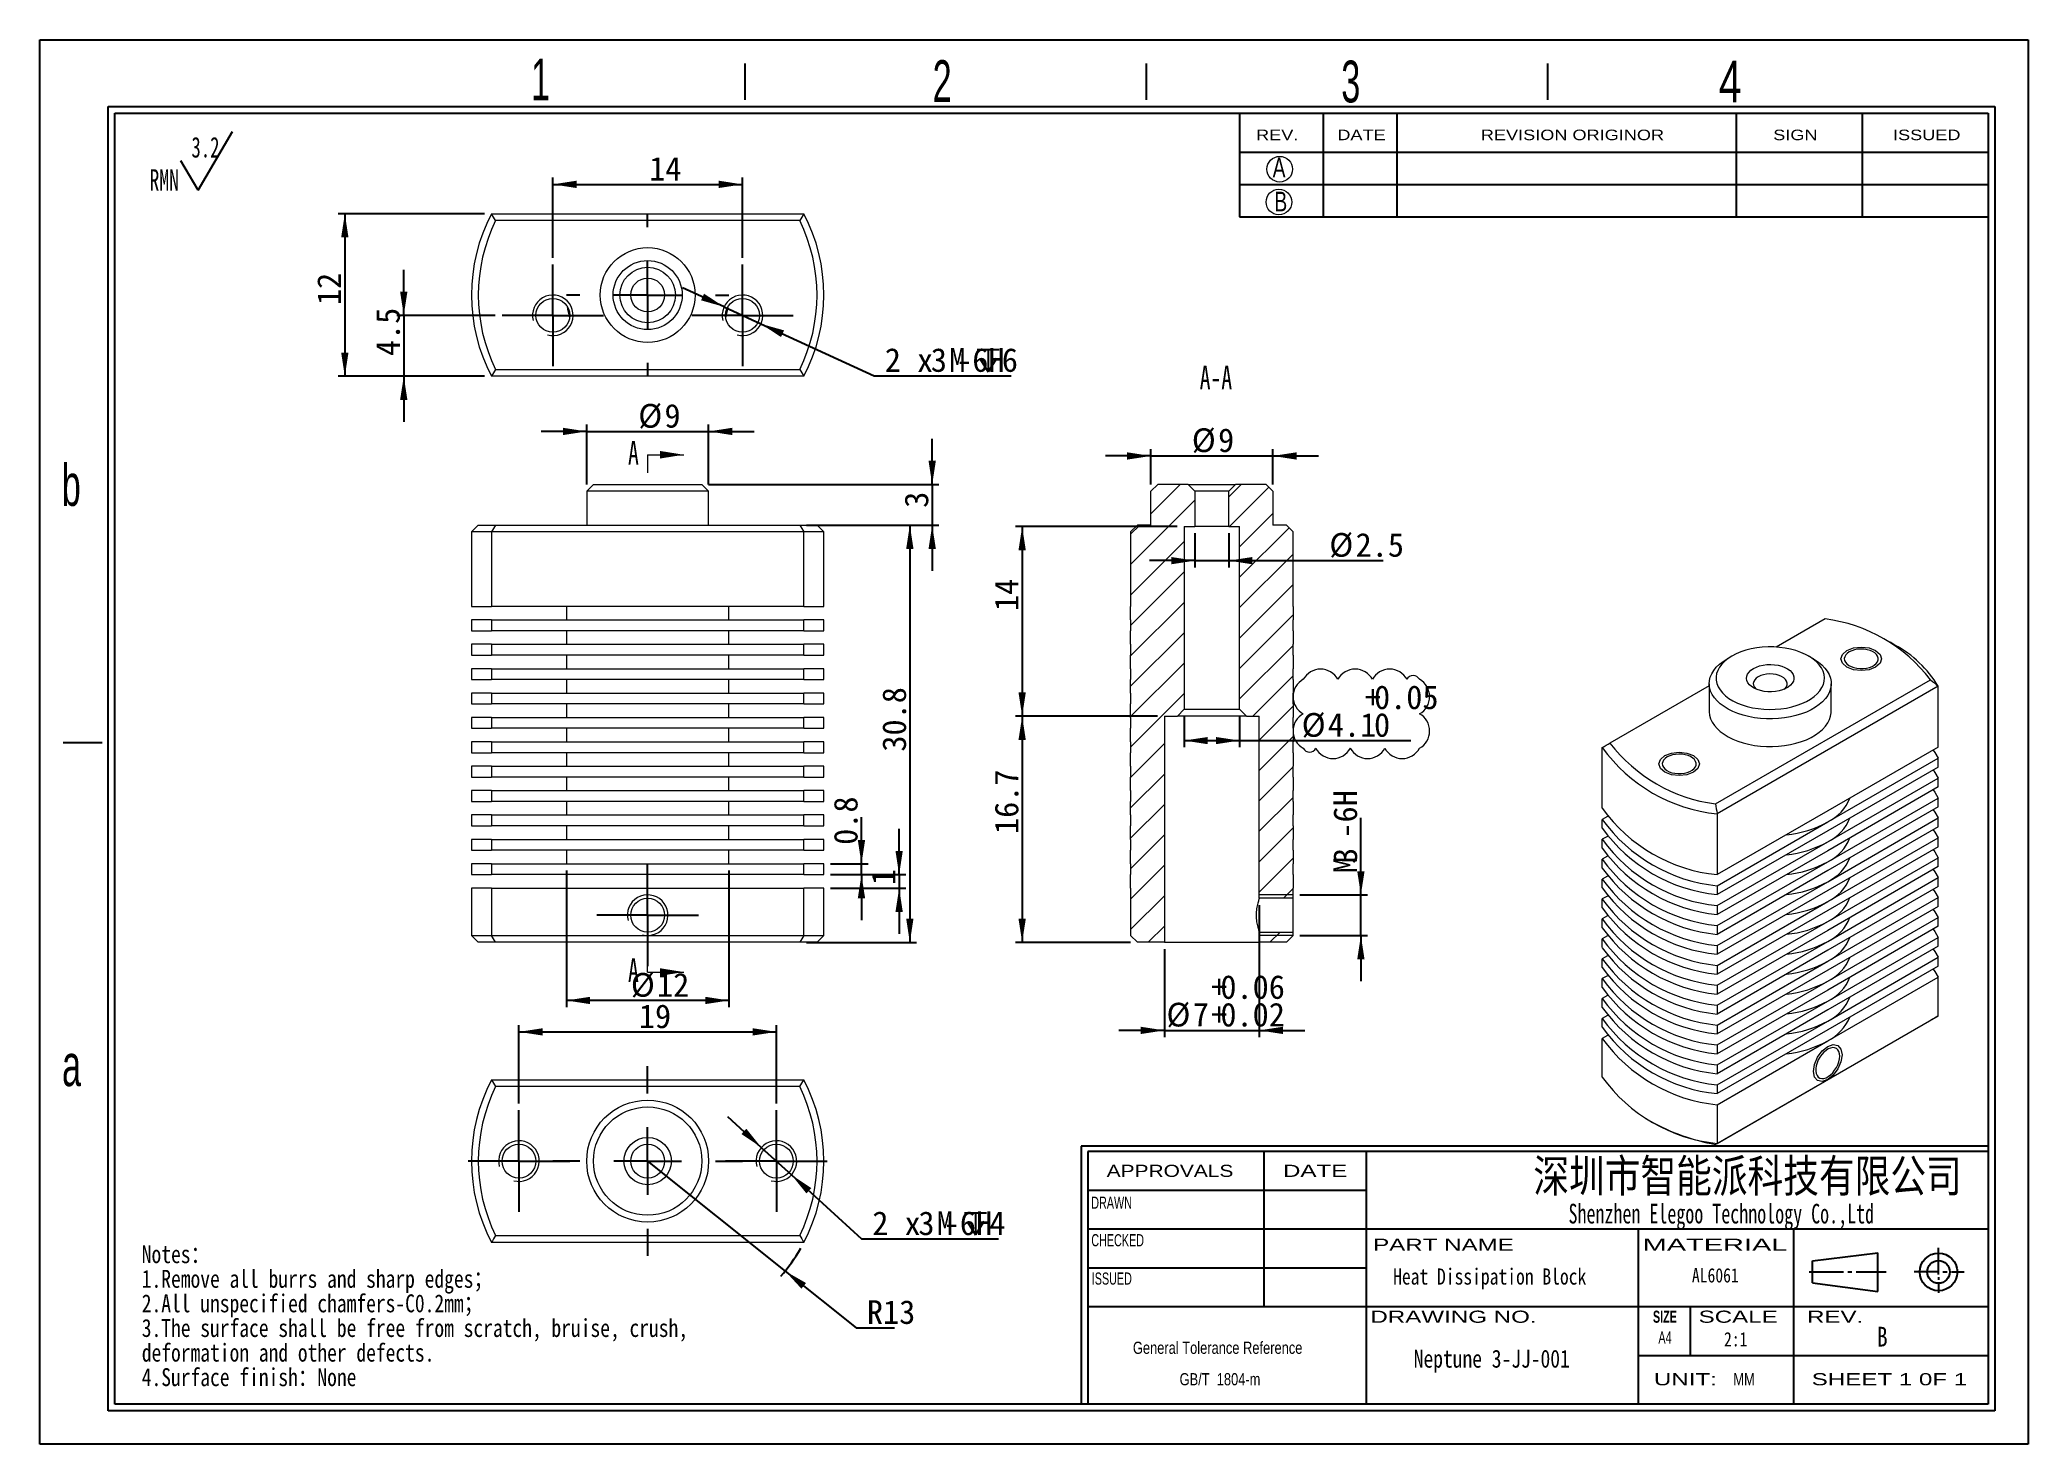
# Model space of a CAD drawing. Header units: millimetres. Extents: x 1 to 148, y 1 to 104.
import ezdxf

# ---------------------------------------------------------------- set-up
doc = ezdxf.new("R2010")
doc.units = ezdxf.units.MM
doc.header["$LTSCALE"] = 0.5
doc.layers.add('SLD-0', color=179, linetype='Continuous')
doc.styles.add('SLDTEXTSTYLE0', font='SIMSUN.TTC', dxfattribs={"width": 0.67})
doc.styles.add('SLDTEXTSTYLE1', font='SIMSUN.TTC', dxfattribs={"width": 0.8})
doc.styles.add('SLDTEXTSTYLE10', font='ARIAL.TTF', dxfattribs={"width": 0.7584})
doc.styles.add('SLDTEXTSTYLE11', font='ARIAL.TTF', dxfattribs={"width": 1.2324})
doc.styles.add('SLDTEXTSTYLE12', font='ARIAL.TTF', dxfattribs={"width": 1.7064})
doc.styles.add('SLDTEXTSTYLE13', font='SIMSUN.TTC', dxfattribs={"width": 0.8, "bigfont": 'bigfont'})
doc.styles.add('SLDTEXTSTYLE14', font='SIMKAI.TTF', dxfattribs={"width": 0.67})
doc.styles.add('SLDTEXTSTYLE15', font='SIMSUN.TTC')
doc.styles.add('SLDTEXTSTYLE16', font='仿宋_GB2312', dxfattribs={"width": 0.67})
doc.styles.add('SLDTEXTSTYLE2', font='SIMFANG.TTF', dxfattribs={"width": 0.8})
doc.styles.add('SLDTEXTSTYLE3', font='SIMSUN.TTC', dxfattribs={"width": 0.8})
doc.styles.add('SLDTEXTSTYLE4', font='SIMSUN.TTC', dxfattribs={"width": 0.8, "bigfont": 'bigfont'})
doc.styles.add('SLDTEXTSTYLE5', font='ARIAL.TTF', dxfattribs={"width": 0.63516})
doc.styles.add('SLDTEXTSTYLE6', font='GOTHIC.TTF', dxfattribs={"width": 0.7304})
doc.styles.add('SLDTEXTSTYLE7', font='GOTHIC.TTF', dxfattribs={"width": 0.61171})
doc.styles.add('SLDTEXTSTYLE8', font='ARIALBD.TTF', dxfattribs={"width": 0.63516})
doc.styles.add('SLDTEXTSTYLE9', font='ARIAL.TTF', dxfattribs={"width": 1.422})
doc.dimstyles.new('SLDDIMSTYLE0', dxfattribs={"dimtxt": 1.75, "dimasz": 1.75, "dimexe": 0, "dimexo": 0.0625, "dimgap": 0.4375, "dimtad": 2, "dimrnd": 1e-09, "dimzin": 12, "dimdsep": 46, "dimtxsty": 'SLDTEXTSTYLE0', "dimsah": 1, "dimcen": 0.09, "dimadec": 0, "dimazin": 3, "dimtfac": 1, "dimtofl": 0, "dimtmove": 0, "dimatfit": 3, "dimfxl": 0, "dimfrac": 2, "dimtolj": 1, "dimtzin": 12, "dimarcsym": 0})
doc.dimstyles.new('SLDDIMSTYLE1', dxfattribs={"dimtxt": 1.75, "dimasz": 1.75, "dimexe": 0, "dimexo": 0.0625, "dimgap": 0.4375, "dimtad": 2, "dimrnd": 1e-09, "dimdsep": 46, "dimtxsty": 'SLDTEXTSTYLE0', "dimsah": 1, "dimcen": 0.09, "dimadec": 0, "dimazin": 2, "dimtfac": 1, "dimtmove": 0, "dimatfit": 0, "dimfxl": 0, "dimfrac": 2, "dimtolj": 1, "dimtzin": 12, "dimarcsym": 0})
doc.dimstyles.new('SLDDIMSTYLE2', dxfattribs={"dimtxt": 1.75, "dimasz": 1.75, "dimexe": 0, "dimexo": 0.0625, "dimgap": 0.4375, "dimtad": 2, "dimrnd": 1e-09, "dimzin": 12, "dimdsep": 46, "dimtxsty": 'SLDTEXTSTYLE0', "dimsah": 1, "dimcen": 0.09, "dimadec": 0, "dimazin": 3, "dimtfac": 1, "dimtmove": 0, "dimatfit": 0, "dimfxl": 0, "dimfrac": 2, "dimtolj": 1, "dimtzin": 12, "dimarcsym": 0})
doc.dimstyles.new('SLDDIMSTYLE3', dxfattribs={"dimtxt": 1.75, "dimasz": 1.75, "dimexe": 0, "dimexo": 0.0625, "dimgap": 0.4375, "dimtad": 0, "dimtih": 1, "dimtoh": 1, "dimrnd": 1e-09, "dimzin": 12, "dimdsep": 46, "dimtxsty": 'SLDTEXTSTYLE0', "dimsah": 1, "dimcen": 0, "dimadec": 0, "dimazin": 3, "dimtfac": 1, "dimtofl": 0, "dimtmove": 0, "dimatfit": 3, "dimfxl": 0, "dimfrac": 2, "dimtolj": 1, "dimtzin": 12, "dimarcsym": 0})
doc.dimstyles.new('SLDDIMSTYLE4', dxfattribs={"dimtxt": 1.75, "dimasz": 1.75, "dimexe": 0, "dimexo": 0.0625, "dimgap": 0.4375, "dimtad": 0, "dimtih": 1, "dimtoh": 1, "dimrnd": 1e-09, "dimzin": 12, "dimdsep": 46, "dimtxsty": 'SLDTEXTSTYLE0', "dimsah": 1, "dimcen": 0, "dimadec": 0, "dimazin": 3, "dimtfac": 1, "dimtmove": 0, "dimatfit": 3, "dimfxl": 0, "dimfrac": 2, "dimtolj": 1, "dimtzin": 12, "dimarcsym": 0})
doc.dimstyles.new('SLDDIMSTYLE5', dxfattribs={"dimtxt": 1.75, "dimasz": 1.75, "dimexe": 0, "dimexo": 0.0625, "dimgap": 0.4375, "dimtad": 2, "dimrnd": 1e-09, "dimzin": 12, "dimdsep": 46, "dimtxsty": 'SLDTEXTSTYLE0', "dimsah": 1, "dimcen": 0.09, "dimadec": 0, "dimazin": 3, "dimtol": 1, "dimtp": 0.06, "dimtm": -0.02, "dimtfac": 1, "dimtmove": 0, "dimatfit": 0, "dimfxl": 0, "dimfrac": 2, "dimtolj": 1, "dimarcsym": 0})
doc.dimstyles.new('SLDDIMSTYLE6', dxfattribs={"dimtxt": 1.75, "dimasz": 1.75, "dimexe": 0, "dimexo": 0.0625, "dimgap": 0.4375, "dimtad": 2, "dimrnd": 1e-09, "dimzin": 12, "dimdsep": 46, "dimtxsty": 'SLDTEXTSTYLE0', "dimsah": 1, "dimcen": 0.09, "dimadec": 0, "dimazin": 3, "dimtol": 1, "dimtp": 0.05, "dimtfac": 1, "dimtofl": 0, "dimtmove": 0, "dimatfit": 3, "dimfxl": 0, "dimfrac": 2, "dimtolj": 1, "dimarcsym": 0})

msp = doc.modelspace()

# ---------------------------------------------------------------- texts
at = {"color": 7, "linetype": 'Continuous', "char_height": 1.75, "attachment_point": 1, "style": 'SLDTEXTSTYLE16'}
for insert in [(44.211, 74.718), (44.211, 36.526)]:
    msp.add_mtext('A', dxfattribs=dict(at, insert=insert))
at = {"layer": 'SLD-0'}
for s, insert, char_height, attachment_point, style in [('1', (37.055, 102.949), 3.086, 1, 'SLDTEXTSTYLE7'), ('2', (66.694, 102.828), 3.086, 1, 'SLDTEXTSTYLE7'), ('3', (96.853, 102.797), 3.086, 1, 'SLDTEXTSTYLE7'), ('4', (124.72, 102.793), 3.086, 1, 'SLDTEXTSTYLE6'), ('A', (91.789, 95.626), 1.452, 1, 'SLDTEXTSTYLE6'), ('B', (91.916, 93.119), 1.452, 1, 'SLDTEXTSTYLE6'), ('A-A', (87.601, 80.278), 1.75, 2, 'SLDTEXTSTYLE16'), ('b', (2.417, 73.01), 3.086, 1, 'SLDTEXTSTYLE7'), ('a', (2.44, 30.176), 3.086, 1, 'SLDTEXTSTYLE7'), ('\\M+1905B圳\\M+18E73\\M+19271\\M+1945C\\M+19468\\M+189C8\\M+18B5A\\M+1974C\\M+18CC0\\M+18CF6\\M+18E69', (126.838, 21.669), 2.41404, 2, 'SLDTEXTSTYLE13'), ('Heat Dissipation Block', (107.808, 13.625), 1.19063, 2, 'SLDTEXTSTYLE3'), ('AL6061', (124.46, 13.648), 1.0583, 2, 'SLDTEXTSTYLE3'), ('B', (136.386, 9.315), 1.455, 1, 'SLDTEXTSTYLE1'), ('Neptune 3-JJ-001', (107.959, 7.624), 1.32292, 2, 'SLDTEXTSTYLE3')]:
    msp.add_mtext(s, dxfattribs=dict(at, insert=insert, char_height=char_height, attachment_point=attachment_point, style=style))
at = {"layer": 'SLD-0', "color": 179}
for s, insert, char_height, attachment_point, style in [('REV.', (90.564, 97.7), 0.7768, 1, 'SLDTEXTSTYLE11'), ('DATE', (96.563, 97.7), 0.7768, 1, 'SLDTEXTSTYLE11'), ('REVISION ORIGINOR', (107.154, 97.7), 0.77682, 1, 'SLDTEXTSTYLE11'), ('SIGN', (128.733, 97.7), 0.7768, 1, 'SLDTEXTSTYLE11'), ('ISSUED', (137.574, 97.7), 0.7768, 1, 'SLDTEXTSTYLE11'), ('APPROVALS', (84.213, 21.281), 0.8963, 2, 'SLDTEXTSTYLE11'), ('DATE', (94.925, 21.281), 0.8963, 2, 'SLDTEXTSTYLE9'), ('DRAWN', (79.902, 18.926), 0.8963, 2, 'SLDTEXTSTYLE5'), ('Shenzhen Elegoo Technology Co.,Ltd', (124.899, 18.4), 1.45521, 2, 'SLDTEXTSTYLE14'), ('CHECKED', (80.348, 16.157), 0.8963, 2, 'SLDTEXTSTYLE5'), ('PART NAME', (104.397, 15.823), 0.8963, 2, 'SLDTEXTSTYLE9'), ('MATERIAL', (124.44, 15.823), 0.8963, 2, 'SLDTEXTSTYLE12'), ('ISSUED', (79.918, 13.327), 0.8963, 2, 'SLDTEXTSTYLE5'), ('DRAWING NO.', (105.134, 10.511), 0.89633, 2, 'SLDTEXTSTYLE9'), ('SIZE', (120.739, 10.511), 0.8963, 2, 'SLDTEXTSTYLE8'), ('SCALE', (126.144, 10.511), 0.8963, 2, 'SLDTEXTSTYLE9'), ('REV.', (133.305, 10.511), 0.8963, 2, 'SLDTEXTSTYLE9'), ('A4', (120.745, 8.977), 0.8963, 2, 'SLDTEXTSTYLE5'), ('2:1', (125.965, 8.928), 1.0583, 2, 'SLDTEXTSTYLE2'), ('UNIT:', (122.249, 5.895), 0.8963, 2, 'SLDTEXTSTYLE9'), ('MM', (126.58, 5.895), 0.8963, 2, 'SLDTEXTSTYLE10'), ('SHEET 1 0F 1', (137.31, 5.895), 0.89633, 2, 'SLDTEXTSTYLE9')]:
    msp.add_mtext(s, dxfattribs=dict(at, insert=insert, char_height=char_height, attachment_point=attachment_point, style=style))

# ---------------------------------------------------------------- blocks, each defined once
blk = doc.blocks.new('SW_NOTE_0')
at = {"layer": 'SLD-0', "color": 0}
for q in [(6.13, 4.63), (2.3, 2.46)]:
    blk.add_line((3.58, 0.3), q, dxfattribs=at)
at = {"layer": 'SLD-0', "color": 0, "attachment_point": 1, "style": 'SLDTEXTSTYLE0'}
for s, insert, char_height in [('3.2', (3.09, 4.23), 1.516), ('RMN', (0, 1.85), 1.587)]:
    blk.add_mtext(s, dxfattribs=dict(at, insert=insert, char_height=char_height))
blk = doc.blocks.new('SW_NOTE_1')
at = {"layer": 'SLD-0', "color": 0, "char_height": 1.3229, "attachment_point": 1}
for s, insert, style in [('Notes\\M+18146', (0, 1.54), 'SLDTEXTSTYLE4'), ('1.Remove all burrs and sharp edges\\M+18147', (0, -0.28), 'SLDTEXTSTYLE4'), ('2.All unspecified chamfers-C0.2mm\\M+18147', (0, -2.09), 'SLDTEXTSTYLE4'), ('3.The surface shall be free from scratch, bruise, crush, ', (0, -3.91), 'SLDTEXTSTYLE1'), ('deformation and other defects.', (0, -5.73), 'SLDTEXTSTYLE1'), ('4.Surface finish\\M+18146None', (0, -7.54), 'SLDTEXTSTYLE4')]:
    blk.add_mtext(s, dxfattribs=dict(at, insert=insert, style=style))
blk = doc.blocks.new('SW_NOTE_2')
at = {"layer": 'SLD-0', "color": 0, "char_height": 0.8963, "attachment_point": 2, "style": 'SLDTEXTSTYLE10'}
for s, insert in [('General Tolerance Reference ', (6.51, 1.16)), (' GB/T  1804-m', (6.55, -1.16))]:
    blk.add_mtext(s, dxfattribs=dict(at, insert=insert))
blk = doc.blocks.new('_D')
at = {"layer": 'SLD-0', "color": 5}
for p, q in [((57.39, 68.5), (65.51, 68.5)), ((65.01, 68.5), (65.01, 37.7)), ((57.39, 37.7), (65.51, 37.7))]:
    blk.add_line(p, q, dxfattribs=at)
for points in [[(65.01, 68.5), (64.74, 66.75), (65.28, 66.75)], [(65.01, 37.7), (65.28, 39.45), (64.74, 39.45)]]:
    blk.add_solid(points, dxfattribs=at)
at = {"layer": 'SLD-0', "color": 5, "insert": (62.98, 51.78), "char_height": 1.75, "attachment_point": 1, "rotation": 90, "style": 'SLDTEXTSTYLE15'}
blk.add_mtext('30.8', dxfattribs=at)
blk = doc.blocks.new('_D_1')
at = {"layer": 'SLD-0', "color": 5}
for p, q in [((61.44, 43.5), (61.44, 46.94)), ((59.16, 43.5), (61.94, 43.5)), ((59.16, 42.7), (61.94, 42.7)), ((61.44, 42.7), (61.44, 43.5)), ((61.44, 42.7), (61.44, 39.34))]:
    blk.add_line(p, q, dxfattribs=at)
for points in [[(61.44, 43.5), (61.71, 45.25), (61.17, 45.25)], [(61.44, 42.7), (61.17, 40.95), (61.71, 40.95)]]:
    blk.add_solid(points, dxfattribs=at)
at = {"layer": 'SLD-0', "color": 5, "insert": (59.4, 44.9), "char_height": 1.75, "attachment_point": 1, "rotation": 90, "style": 'SLDTEXTSTYLE15'}
blk.add_mtext('0.8', dxfattribs=at)
blk = doc.blocks.new('_D_2')
at = {"layer": 'SLD-0', "color": 5}
for p, q in [((66.66, 71.5), (66.66, 74.87)), ((50.16, 71.5), (67.16, 71.5)), ((66.66, 71.5), (66.66, 68.5)), ((57.39, 68.5), (67.16, 68.5)), ((66.66, 68.5), (66.66, 65.14))]:
    blk.add_line(p, q, dxfattribs=at)
for points in [[(66.66, 71.5), (66.93, 73.25), (66.39, 73.25)], [(66.66, 68.5), (66.39, 66.75), (66.93, 66.75)]]:
    blk.add_solid(points, dxfattribs=at)
at = {"layer": 'SLD-0', "color": 5, "insert": (64.62, 69.78), "char_height": 1.75, "attachment_point": 1, "rotation": 90, "style": 'SLDTEXTSTYLE15'}
blk.add_mtext('3', dxfattribs=at)
blk = doc.blocks.new('_D_3')
at = {"layer": 'SLD-0', "color": 5}
for p, q in [((64.22, 42.7), (64.22, 46.07)), ((59.16, 42.7), (64.72, 42.7)), ((64.22, 42.7), (64.22, 41.7)), ((59.16, 41.7), (64.72, 41.7)), ((64.22, 41.7), (64.22, 38.34))]:
    blk.add_line(p, q, dxfattribs=at)
for points in [[(64.22, 42.7), (64.49, 44.45), (63.95, 44.45)], [(64.22, 41.7), (63.95, 39.95), (64.49, 39.95)]]:
    blk.add_solid(points, dxfattribs=at)
at = {"layer": 'SLD-0', "color": 5, "insert": (62.19, 41.92), "char_height": 1.75, "attachment_point": 1, "rotation": 90, "style": 'SLDTEXTSTYLE15'}
blk.add_mtext('1', dxfattribs=at)
blk = doc.blocks.new('_D_4')
at = {"layer": 'SLD-0', "color": 5}
for p, q in [((39.66, 43), (39.66, 32.91)), ((51.66, 43), (51.66, 32.91)), ((51.66, 33.41), (39.66, 33.41))]:
    blk.add_line(p, q, dxfattribs=at)
for points in [[(39.66, 33.41), (41.41, 33.14), (41.41, 33.68)], [(51.66, 33.41), (49.91, 33.68), (49.91, 33.14)]]:
    blk.add_solid(points, dxfattribs=at)
at = {"layer": 'SLD-0', "color": 5, "char_height": 1.75, "attachment_point": 1, "style": 'SLDTEXTSTYLE15'}
for s, insert in [('%%c', (44.42, 35.44)), ('12', (46.35, 35.44))]:
    blk.add_mtext(s, dxfattribs=dict(at, insert=insert))
blk = doc.blocks.new('_D_5')
at = {"layer": 'SLD-0', "color": 5}
for p, q in [((41.16, 75.42), (37.8, 75.42)), ((41.16, 71.5), (41.16, 75.92)), ((41.16, 75.42), (50.16, 75.42)), ((50.16, 71.5), (50.16, 75.92)), ((50.16, 75.42), (53.53, 75.42))]:
    blk.add_line(p, q, dxfattribs=at)
for points in [[(41.16, 75.42), (39.41, 75.69), (39.41, 75.15)], [(50.16, 75.42), (51.91, 75.15), (51.91, 75.69)]]:
    blk.add_solid(points, dxfattribs=at)
at = {"layer": 'SLD-0', "color": 5, "char_height": 1.75, "attachment_point": 1, "style": 'SLDTEXTSTYLE15'}
for s, insert in [('%%c', (44.97, 77.45)), ('9', (46.9, 77.45))]:
    blk.add_mtext(s, dxfattribs=dict(at, insert=insert))
blk = doc.blocks.new('SW_CENTERMARKSYMBOL_0')
at = {"layer": 'SLD-0', "color": 0}
for p, q in [((0, 2.5), (0, 3.75)), ((0, 0), (0, 2.5)), ((-2.5, 0), (-3.75, 0)), ((0, 0), (-2.5, 0)), ((0, 0), (0, -2.5)), ((0, 0), (2.5, 0)), ((2.5, 0), (3.75, 0)), ((0, -2.5), (0, -3.75))]:
    blk.add_line(p, q, dxfattribs=at)
blk = doc.blocks.new('_D_6')
at = {"layer": 'SLD-0', "color": 5}
for p, q in [((45.66, 21.55), (55.81, 13.43)), ((55.81, 13.43), (61.04, 9.25)), ((61.04, 9.25), (63.88, 9.25))]:
    blk.add_line(p, q, dxfattribs=at)
blk.add_arc((45.66, 21.55), 13, 319.1369, 330.311, dxfattribs=at)
blk.add_solid([(55.81, 13.43), (57.01, 12.13), (57.35, 12.55)], dxfattribs=at)
at = {"layer": 'SLD-0', "color": 5, "insert": (61.84, 11.28), "char_height": 1.75, "attachment_point": 1, "style": 'SLDTEXTSTYLE15'}
blk.add_mtext('R13', dxfattribs=at)
blk = doc.blocks.new('_D_7')
at = {"layer": 'SLD-0', "color": 5}
for p, q in [((36.16, 25.8), (36.16, 31.59)), ((36.16, 31.09), (55.16, 31.09)), ((55.16, 25.8), (55.16, 31.59))]:
    blk.add_line(p, q, dxfattribs=at)
for points in [[(36.16, 31.09), (37.91, 30.82), (37.91, 31.36)], [(55.16, 31.09), (53.41, 31.36), (53.41, 30.82)]]:
    blk.add_solid(points, dxfattribs=at)
at = {"layer": 'SLD-0', "color": 5, "insert": (45.01, 33.12), "char_height": 1.75, "attachment_point": 1, "style": 'SLDTEXTSTYLE15'}
blk.add_mtext('19', dxfattribs=at)
blk = doc.blocks.new('SW_SYMBOL_HOLE_DEPTH')
at = {"layer": 'SLD-0', "color": 0}
for p, q in [((0, 437.5), (400, 437.5)), ((200, 437.5), (200, 37.5)), ((50, 277.5), (200, 37.5)), ((350, 277.5), (200, 37.5))]:
    blk.add_line(p, q, dxfattribs=at)
blk = doc.blocks.new('_D_8')
at = {"layer": 'SLD-0', "color": 5}
for p, q in [((54.05, 22.56), (51.57, 24.83)), ((54.05, 22.56), (56.27, 20.54)), ((56.27, 20.54), (61.44, 15.81)), ((61.44, 15.81), (71.56, 15.81))]:
    blk.add_line(p, q, dxfattribs=at)
for points in [[(54.05, 22.56), (52.94, 23.94), (52.58, 23.55)], [(56.27, 20.54), (57.38, 19.16), (57.74, 19.56)]]:
    blk.add_solid(points, dxfattribs=at)
at = {"layer": 'SLD-0', "color": 5, "xscale": 0.004072727272727273, "yscale": 0.004072727272727273, "zscale": 0.004072727272727273}
blk.add_blockref('SW_SYMBOL_HOLE_DEPTH', (69.04, 15.95), dxfattribs=at)
at = {"layer": 'SLD-0', "color": 5, "char_height": 1.75, "attachment_point": 1, "style": 'SLDTEXTSTYLE15'}
for s, insert in [('2 x M', (62.24, 17.84)), ('3', (65.64, 17.84)), (' -6H', (66.32, 17.84)), ('4', (70.88, 17.84))]:
    blk.add_mtext(s, dxfattribs=dict(at, insert=insert))
blk = doc.blocks.new('SW_CENTERMARKSYMBOL_1')
at = {"layer": 'SLD-0', "color": 0}
for p, q in [((0, 2.5), (0, 3.75)), ((0, 0), (0, 2.5)), ((-2.5, 0), (-3.75, 0)), ((0, 0), (-2.5, 0)), ((0, 0), (0, -2.5)), ((0, 0), (2.5, 0)), ((2.5, 0), (3.75, 0)), ((0, -2.5), (0, -3.75))]:
    blk.add_line(p, q, dxfattribs=at)
blk = doc.blocks.new('SW_CENTERMARKSYMBOL_2')
at = {"layer": 'SLD-0', "color": 0}
for p, q in [((0, 2.5), (0, 3.75)), ((0, 0), (0, 2.5)), ((-2.5, 0), (-3.75, 0)), ((0, 0), (-2.5, 0)), ((0, 0), (0, -2.5)), ((0, 0), (2.5, 0)), ((2.5, 0), (3.75, 0)), ((0, -2.5), (0, -3.75))]:
    blk.add_line(p, q, dxfattribs=at)
blk = doc.blocks.new('SW_CENTERMARKSYMBOL_3')
at = {"layer": 'SLD-0', "color": 0}
for p, q in [((0, 5), (0, 7)), ((0, 0), (0, 2.5)), ((-5, 0), (-7, 0)), ((0, 0), (-2.5, 0)), ((0, 0), (0, -2.5)), ((0, 0), (2.5, 0)), ((5, 0), (7, 0)), ((0, -5), (0, -7))]:
    blk.add_line(p, q, dxfattribs=at)
blk = doc.blocks.new('_D_9')
at = {"layer": 'SLD-0', "color": 5}
for p, q in [((98.3, 41.2), (98.3, 46.89)), ((93.8, 41.2), (98.8, 41.2)), ((98.3, 38.2), (98.3, 41.2)), ((93.8, 38.2), (98.8, 38.2)), ((98.3, 38.2), (98.3, 34.84))]:
    blk.add_line(p, q, dxfattribs=at)
for points in [[(98.3, 41.2), (98.57, 42.95), (98.03, 42.95)], [(98.3, 38.2), (98.03, 36.45), (98.57, 36.45)]]:
    blk.add_solid(points, dxfattribs=at)
at = {"layer": 'SLD-0', "color": 5, "char_height": 1.75, "attachment_point": 1, "rotation": 90, "style": 'SLDTEXTSTYLE15'}
for s, insert in [(' -6H', (96.27, 44.17)), ('3', (96.27, 43.49)), ('M', (96.27, 42.81))]:
    blk.add_mtext(s, dxfattribs=dict(at, insert=insert))
blk = doc.blocks.new('_D_10')
at = {"layer": 'SLD-0', "color": 5}
for p, q in [((90.8, 40.45), (90.8, 30.7)), ((83.8, 37.2), (83.8, 30.7)), ((83.8, 31.2), (80.44, 31.2)), ((83.8, 31.2), (90.8, 31.2)), ((90.8, 31.2), (94.17, 31.2))]:
    blk.add_line(p, q, dxfattribs=at)
for points in [[(83.8, 31.2), (82.05, 31.47), (82.05, 30.93)], [(90.8, 31.2), (92.55, 30.93), (92.55, 31.47)]]:
    blk.add_solid(points, dxfattribs=at)
at = {"layer": 'SLD-0', "color": 5, "char_height": 1.75, "attachment_point": 1, "style": 'SLDTEXTSTYLE15'}
for s, insert in [('0.06', (87.93, 35.28)), ('+', (87.25, 35.28)), ('%%c', (83.95, 33.24)), ('7', (85.89, 33.24)), ('+', (87.25, 33.24)), ('0.02', (87.93, 33.24))]:
    blk.add_mtext(s, dxfattribs=dict(at, insert=insert))
blk = doc.blocks.new('_D_11')
at = {"layer": 'SLD-0', "color": 5}
for p, q in [((85.25, 54.4), (85.25, 52.1)), ((89.35, 54.4), (89.35, 52.1)), ((85.25, 52.6), (89.35, 52.6)), ((89.35, 52.6), (101.99, 52.6))]:
    blk.add_line(p, q, dxfattribs=at)
for points in [[(85.25, 52.6), (87, 52.33), (87, 52.86)], [(89.35, 52.6), (87.6, 52.86), (87.6, 52.33)]]:
    blk.add_solid(points, dxfattribs=at)
at = {"layer": 'SLD-0', "color": 5, "char_height": 1.75, "attachment_point": 1, "style": 'SLDTEXTSTYLE15'}
for s, insert in [('+', (98.59, 56.67)), ('0.05', (99.27, 56.67)), ('%%c', (93.93, 54.63)), ('4.1', (95.86, 54.63)), ('0', (99.27, 54.63))]:
    blk.add_mtext(s, dxfattribs=dict(at, insert=insert))
blk = doc.blocks.new('_D_12')
at = {"layer": 'SLD-0', "color": 5}
for p, q in [((83.3, 54.4), (72.8, 54.4)), ((73.3, 54.4), (73.3, 37.7)), ((81.3, 37.7), (72.8, 37.7))]:
    blk.add_line(p, q, dxfattribs=at)
for points in [[(73.3, 54.4), (73.03, 52.65), (73.57, 52.65)], [(73.3, 37.7), (73.57, 39.45), (73.03, 39.45)]]:
    blk.add_solid(points, dxfattribs=at)
at = {"layer": 'SLD-0', "color": 5, "insert": (71.27, 45.7), "char_height": 1.75, "attachment_point": 1, "rotation": 90, "style": 'SLDTEXTSTYLE15'}
blk.add_mtext('16.7', dxfattribs=at)
blk = doc.blocks.new('_D_13')
at = {"layer": 'SLD-0', "color": 5}
for p, q in [((86.05, 67.9), (86.05, 65.38)), ((88.55, 67.9), (88.55, 65.38)), ((86.05, 65.88), (82.69, 65.88)), ((86.05, 65.88), (88.55, 65.88)), ((88.55, 65.88), (99.95, 65.88))]:
    blk.add_line(p, q, dxfattribs=at)
for points in [[(86.05, 65.88), (84.3, 66.15), (84.3, 65.61)], [(88.55, 65.88), (90.3, 65.61), (90.3, 66.15)]]:
    blk.add_solid(points, dxfattribs=at)
at = {"layer": 'SLD-0', "color": 5, "char_height": 1.75, "attachment_point": 1, "style": 'SLDTEXTSTYLE15'}
for s, insert in [('%%c', (95.97, 67.92)), ('2.5', (97.91, 67.92))]:
    blk.add_mtext(s, dxfattribs=dict(at, insert=insert))
blk = doc.blocks.new('_D_14')
at = {"layer": 'SLD-0', "color": 5}
for p, q in [((84.75, 68.4), (72.8, 68.4)), ((73.3, 68.4), (73.3, 54.4)), ((83.3, 54.4), (72.8, 54.4))]:
    blk.add_line(p, q, dxfattribs=at)
for points in [[(73.3, 68.4), (73.03, 66.65), (73.57, 66.65)], [(73.3, 54.4), (73.57, 56.15), (73.03, 56.15)]]:
    blk.add_solid(points, dxfattribs=at)
at = {"layer": 'SLD-0', "color": 5, "insert": (71.27, 62.16), "char_height": 1.75, "attachment_point": 1, "rotation": 90, "style": 'SLDTEXTSTYLE15'}
blk.add_mtext('14', dxfattribs=at)
blk = doc.blocks.new('_D_15')
at = {"layer": 'SLD-0', "color": 5}
for p, q in [((82.8, 73.61), (79.44, 73.61)), ((82.8, 71.5), (82.8, 74.11)), ((82.8, 73.61), (91.8, 73.61)), ((91.8, 71.5), (91.8, 74.11)), ((91.8, 73.61), (95.17, 73.61))]:
    blk.add_line(p, q, dxfattribs=at)
for points in [[(82.8, 73.61), (81.05, 73.88), (81.05, 73.34)], [(91.8, 73.61), (93.55, 73.34), (93.55, 73.88)]]:
    blk.add_solid(points, dxfattribs=at)
at = {"layer": 'SLD-0', "color": 5, "char_height": 1.75, "attachment_point": 1, "style": 'SLDTEXTSTYLE15'}
for s, insert in [('%%c', (85.82, 75.65)), ('9', (87.76, 75.65))]:
    blk.add_mtext(s, dxfattribs=dict(at, insert=insert))
blk = doc.blocks.new('SW_REVISION_CLOUD_0')
at = {"layer": 'SLD-0', "color": 0, "linetype": 'Continuous', "lineweight": 0}
for centre, radius, start, end in [((-3.01, 1.84), 1.46, 28.955, 151.045), ((-0.46, 1.84), 1.46, 28.955, 151.045), ((2.09, 1.84), 1.46, 28.955, 151.045), ((-3.58, 1.27), 1.46, 118.955, 241.045), ((3.82, 2.29), 0.53, 28.955, 151.045), ((3.58, 1.27), 1.46, 298.955, 61.045), ((-3.58, -1.27), 1.46, 118.955, 241.045), ((3.58, -1.27), 1.46, 298.955, 61.045), ((-3.82, -2.29), 0.53, 208.955, 331.045), ((-2.09, -1.84), 1.46, 208.955, 331.045), ((0.46, -1.84), 1.46, 208.955, 331.045), ((3.01, -1.84), 1.46, 208.955, 331.045)]:
    blk.add_arc(centre, radius, start, end, dxfattribs=at)
blk = doc.blocks.new('_D_16')
at = {"layer": 'SLD-0', "color": 5}
for p, q in [((38.66, 88.24), (38.66, 94.16)), ((52.66, 88.24), (52.66, 94.16)), ((38.66, 93.66), (52.66, 93.66))]:
    blk.add_line(p, q, dxfattribs=at)
for points in [[(38.66, 93.66), (40.41, 93.39), (40.41, 93.93)], [(52.66, 93.66), (50.91, 93.93), (50.91, 93.39)]]:
    blk.add_solid(points, dxfattribs=at)
at = {"layer": 'SLD-0', "color": 5, "insert": (45.77, 95.69), "char_height": 1.75, "attachment_point": 1, "style": 'SLDTEXTSTYLE15'}
blk.add_mtext('14', dxfattribs=at)
blk = doc.blocks.new('_D_17')
at = {"layer": 'SLD-0', "color": 5}
for p, q in [((27.66, 83.99), (27.66, 87.36)), ((34.41, 83.99), (27.16, 83.99)), ((27.66, 83.99), (27.66, 79.49)), ((33.63, 79.49), (27.16, 79.49)), ((27.66, 79.49), (27.66, 76.12))]:
    blk.add_line(p, q, dxfattribs=at)
for points in [[(27.66, 83.99), (27.93, 85.74), (27.39, 85.74)], [(27.66, 79.49), (27.39, 77.74), (27.93, 77.74)]]:
    blk.add_solid(points, dxfattribs=at)
at = {"layer": 'SLD-0', "color": 5, "insert": (25.62, 80.98), "char_height": 1.75, "attachment_point": 1, "rotation": 90, "style": 'SLDTEXTSTYLE15'}
blk.add_mtext('4.5', dxfattribs=at)
blk = doc.blocks.new('_D_18')
at = {"layer": 'SLD-0', "color": 5}
for p, q in [((33.63, 91.49), (22.81, 91.49)), ((23.31, 91.49), (23.31, 79.49)), ((33.63, 79.49), (22.81, 79.49))]:
    blk.add_line(p, q, dxfattribs=at)
for points in [[(23.31, 91.49), (23.04, 89.74), (23.58, 89.74)], [(23.31, 79.49), (23.58, 81.24), (23.04, 81.24)]]:
    blk.add_solid(points, dxfattribs=at)
at = {"layer": 'SLD-0', "color": 5, "insert": (21.27, 84.75), "char_height": 1.75, "attachment_point": 1, "rotation": 90, "style": 'SLDTEXTSTYLE15'}
blk.add_mtext('12', dxfattribs=at)
blk = doc.blocks.new('_D_19')
at = {"layer": 'SLD-0', "color": 5}
for p, q in [((51.3, 84.62), (48.24, 86.02)), ((51.3, 84.62), (54.02, 83.36)), ((54.02, 83.36), (62.37, 79.53)), ((62.37, 79.53), (72.48, 79.53))]:
    blk.add_line(p, q, dxfattribs=at)
for points in [[(51.3, 84.62), (49.82, 85.59), (49.6, 85.1)], [(54.02, 83.36), (55.5, 82.39), (55.73, 82.88)]]:
    blk.add_solid(points, dxfattribs=at)
at = {"layer": 'SLD-0', "color": 5, "xscale": 0.004072727272727273, "yscale": 0.004072727272727273, "zscale": 0.004072727272727273}
blk.add_blockref('SW_SYMBOL_HOLE_DEPTH', (69.97, 79.68), dxfattribs=at)
at = {"layer": 'SLD-0', "color": 5, "char_height": 1.75, "attachment_point": 1, "style": 'SLDTEXTSTYLE15'}
for s, insert in [('2 x M', (63.16, 81.57)), ('3', (66.56, 81.57)), (' -6H', (67.24, 81.57)), ('6', (71.8, 81.57))]:
    blk.add_mtext(s, dxfattribs=dict(at, insert=insert))
blk = doc.blocks.new('SW_CENTERMARKSYMBOL_4')
at = {"layer": 'SLD-0', "color": 0}
for p, q in [((0, 5), (0, 6)), ((0, 0), (0, 2.5)), ((-5, 0), (-6, 0)), ((0, 0), (-2.5, 0)), ((0, 0), (0, -2.5)), ((0, 0), (2.5, 0)), ((5, 0), (6, 0)), ((0, -5), (0, -6))]:
    blk.add_line(p, q, dxfattribs=at)
blk = doc.blocks.new('SW_CENTERMARKSYMBOL_5')
at = {"layer": 'SLD-0', "color": 0}
for p, q in [((0, 2.5), (0, 3.75)), ((0, 0), (0, 2.5)), ((-2.5, 0), (-3.75, 0)), ((0, 0), (-2.5, 0)), ((0, 0), (0, -2.5)), ((0, 0), (2.5, 0)), ((2.5, 0), (3.75, 0)), ((0, -2.5), (0, -3.75))]:
    blk.add_line(p, q, dxfattribs=at)
blk = doc.blocks.new('SW_CENTERMARKSYMBOL_6')
at = {"layer": 'SLD-0', "color": 0}
for p, q in [((0, 2.5), (0, 3.75)), ((0, 0), (0, 2.5)), ((-2.5, 0), (-3.75, 0)), ((0, 0), (-2.5, 0)), ((0, 0), (0, -2.5)), ((0, 0), (2.5, 0)), ((2.5, 0), (3.75, 0)), ((0, -2.5), (0, -3.75))]:
    blk.add_line(p, q, dxfattribs=at)

# ---------------------------------------------------------------- dimensions: what is measured, and where the dimension line sits
at = {"layer": 'SLD-0', "color": 5}
for base, p1, p2, picture, middle in [((52.661, 93.658), (38.661, 87.74), (52.661, 87.74), '_D_16', (46.45, 93.658)), ((55.161, 31.087), (36.161, 25.301), (55.161, 25.301), '_D_7', (45.69, 31.087))]:
    dim = msp.add_linear_dim(base=base, p1=p1, p2=p2, dimstyle='SLDDIMSTYLE0', dxfattribs=at)
    dim.commit()
    dim.dimension.update_dxf_attribs({"geometry": picture, "text_midpoint": middle, "dimtype": 160})
for base, p1, p2, dimstyle, picture, middle in [((23.309, 79.49), (34.129, 91.49), (34.129, 79.49), 'SLDDIMSTYLE0', '_D_18', (23.309, 85.429)), ((27.661, 79.49), (34.911, 83.99), (34.129, 79.49), 'SLDDIMSTYLE2', '_D_17', (27.661, 81.997)), ((66.661, 68.504), (49.661, 71.504), (56.886, 68.504), 'SLDDIMSTYLE2', '_D_2', (66.661, 70.12)), ((65.014, 37.704), (56.886, 68.504), (56.886, 37.704), 'SLDDIMSTYLE0', '_D', (65.014, 53.145)), ((73.303, 54.404), (85.253, 68.404), (83.803, 54.404), 'SLDDIMSTYLE0', '_D_14', (73.303, 62.844)), ((73.303, 37.704), (83.803, 54.404), (81.803, 37.704), 'SLDDIMSTYLE0', '_D_12', (73.303, 47.057)), ((61.436, 43.504), (58.661, 42.704), (58.661, 43.504), 'SLDDIMSTYLE1', '_D_1', (61.436, 45.921)), ((64.221, 41.704), (58.661, 42.704), (58.661, 41.704), 'SLDDIMSTYLE2', '_D_3', (64.221, 42.257))]:
    dim = msp.add_linear_dim(base=base, p1=p1, p2=p2, angle=90, dimstyle=dimstyle, dxfattribs=at)
    dim.commit()
    dim.dimension.update_dxf_attribs({"geometry": picture, "text_midpoint": middle, "dimtype": 160})
for p1, p2, text, picture, middle in [((54.024, 83.364), (51.298, 84.616), '2 x M<> -6H{\\fGDT;x}6', '_D_19', (67.821, 80.802)), ((56.268, 20.539), (54.054, 22.563), '2 x M<> -6H{\\fGDT;x}4', '_D_8', (66.896, 17.075))]:
    dim = msp.add_diameter_dim_2p(p1=p1, p2=p2, text=text, dimstyle='SLDDIMSTYLE4', override={"dimpost": '<>'}, dxfattribs=at)
    dim.commit()
    dim.dimension.update_dxf_attribs({"geometry": picture, "text_midpoint": middle, "dimtype": 163})
for base, p1, p2, dimstyle, picture, middle in [((50.161, 75.417), (41.161, 71.004), (50.161, 71.004), 'SLDDIMSTYLE2', '_D_5', (46.277, 75.417)), ((91.803, 73.611), (82.803, 71.004), (91.803, 71.004), 'SLDDIMSTYLE2', '_D_15', (87.133, 73.611)), ((88.553, 65.88), (86.053, 68.404), (88.553, 68.404), 'SLDDIMSTYLE2', '_D_13', (97.959, 65.88)), ((89.353, 52.596), (85.253, 54.904), (89.353, 54.904), 'SLDDIMSTYLE6', '_D_11', (97.959, 52.596)), ((39.661, 33.407), (51.661, 43.504), (39.661, 43.504), 'SLDDIMSTYLE0', '_D_4', (46.067, 33.407)), ((90.803, 31.203), (83.803, 37.704), (90.803, 40.954), 'SLDDIMSTYLE5', '_D_10', (87.303, 31.203))]:
    dim = msp.add_linear_dim(base=base, p1=p1, p2=p2, text='%%c<>', dimstyle=dimstyle, dxfattribs=at)
    dim.commit()
    dim.dimension.update_dxf_attribs({"geometry": picture, "text_midpoint": middle, "dimtype": 160})
dim = msp.add_linear_dim(base=(98.303, 41.204), p1=(93.303, 38.204), p2=(93.303, 41.204), angle=90, text='M<> -6H', dimstyle='SLDDIMSTYLE2', dxfattribs=at)
dim.commit()
dim.dimension.update_dxf_attribs({"geometry": '_D_9', "text_midpoint": (98.303, 44.848), "dimtype": 160})
dim = msp.add_radius_dim(center=(45.661, 21.551), mpoint=(55.812, 13.43), dimstyle='SLDDIMSTYLE3', dxfattribs=at)
dim.commit()
dim.dimension.update_dxf_attribs({"geometry": '_D_6', "text_midpoint": (62.857, 10.264), "dimtype": 164})

# ---------------------------------------------------------------- hatches: boundary and pattern name
at = {"linetype": 'Continuous', "lineweight": 0}
h = msp.add_hatch(dxfattribs=at)
h.set_pattern_fill('ANSI31', scale=0.5, angle=3e-322, style=0)
h.paths.add_polyline_path([(86.053, 68.404), (86.053, 71.004), (85.553, 71.504), (83.303, 71.504), (82.803, 71.004), (82.803, 68.504), (81.803, 68.504), (81.303, 68.004), (81.303, 62.504), (81.303, 61.504), (81.303, 60.704), (81.303, 59.704), (81.303, 58.904), (81.303, 57.904), (81.303, 57.104), (81.303, 56.104), (81.303, 55.304), (81.303, 54.304), (81.303, 53.504), (81.303, 52.504), (81.303, 51.704), (81.303, 50.704), (81.303, 49.904), (81.303, 48.904), (81.303, 48.104), (81.303, 47.104), (81.303, 46.304), (81.303, 45.304), (81.303, 44.504), (81.303, 43.504), (81.303, 42.704), (81.303, 41.704), (81.303, 38.204), (81.803, 37.704), (83.803, 37.704), (83.803, 54.404), (84.753, 54.404), (85.253, 54.904), (85.253, 68.404)], flags=0)
h = msp.add_hatch(dxfattribs=at)
h.set_pattern_fill('ANSI31', scale=0.5, angle=3e-322, style=0)
h.paths.add_polyline_path([(91.303, 71.504), (89.053, 71.504), (88.553, 71.004), (88.553, 68.404), (89.353, 68.404), (89.353, 54.904), (89.853, 54.404), (90.803, 54.404), (90.803, 40.954), (93.303, 40.954), (93.303, 41.704), (93.303, 42.704), (93.303, 43.504), (93.303, 44.504), (93.303, 45.304), (93.303, 46.304), (93.303, 47.104), (93.303, 48.104), (93.303, 48.904), (93.303, 49.904), (93.303, 50.704), (93.303, 51.704), (93.303, 52.504), (93.303, 53.504), (93.303, 54.304), (93.303, 55.304), (93.303, 56.104), (93.303, 57.104), (93.303, 57.904), (93.303, 58.904), (93.303, 59.704), (93.303, 60.704), (93.303, 61.504), (93.303, 62.504), (93.303, 68.004), (92.803, 68.504), (91.803, 68.504), (91.803, 71.004)], flags=0)
h = msp.add_hatch(dxfattribs=at)
h.set_pattern_fill('ANSI31', scale=0.5, angle=3e-322, style=0)
h.paths.add_polyline_path([(90.803, 38.454), (90.803, 37.704), (92.803, 37.704), (93.303, 38.204), (93.303, 38.454)], flags=0)

# ---------------------------------------------------------------- linework, layer by layer
at = {"color": 7, "linetype": 'Continuous', "lineweight": 15}
for p, q in [((34.129, 91.49), (57.194, 91.49)), ((56.886, 90.99), (34.436, 90.99)), ((57.194, 79.49), (34.129, 79.49)), ((34.436, 79.99), (56.886, 79.99)), ((41.661, 71.504), (41.161, 71.004)), ((41.161, 71.004), (41.161, 68.504)), ((50.161, 71.004), (41.161, 71.004)), ((41.661, 71.504), (49.661, 71.504)), ((50.161, 71.004), (49.661, 71.504)), ((50.161, 68.504), (50.161, 71.004)), ((83.303, 71.504), (82.803, 71.004)), ((82.803, 68.504), (82.803, 71.004)), ((85.553, 71.504), (83.303, 71.504)), ((86.053, 71.004), (85.553, 71.504)), ((85.553, 71.504), (89.053, 71.504)), ((86.053, 71.004), (86.053, 68.404)), ((88.553, 71.004), (86.053, 71.004)), ((89.053, 71.504), (88.553, 71.004)), ((88.553, 68.404), (88.553, 71.004)), ((91.303, 71.504), (89.053, 71.504)), ((91.803, 71.004), (91.303, 71.504)), ((91.803, 71.004), (91.803, 68.504)), ((33.161, 68.504), (32.661, 68.004)), ((32.661, 68.004), (32.661, 62.504)), ((34.129, 68.004), (32.661, 68.004)), ((33.161, 68.504), (34.436, 68.504)), ((34.129, 68.004), (34.129, 62.504)), ((57.194, 68.004), (34.129, 68.004)), ((34.436, 68.504), (56.886, 68.504)), ((56.886, 68.504), (58.161, 68.504)), ((57.194, 62.504), (57.194, 68.004)), ((58.661, 68.004), (57.194, 68.004)), ((58.661, 68.004), (58.161, 68.504)), ((58.661, 62.504), (58.661, 68.004)), ((81.803, 68.504), (81.303, 68.004)), ((81.303, 68.004), (81.303, 62.504)), ((82.803, 68.504), (81.803, 68.504)), ((85.253, 68.404), (86.053, 68.404)), ((85.253, 68.404), (85.253, 54.904)), ((88.553, 68.404), (86.053, 68.404)), ((88.553, 68.404), (89.353, 68.404)), ((89.353, 54.904), (89.353, 68.404)), ((92.803, 68.504), (91.803, 68.504)), ((93.303, 68.004), (92.803, 68.504)), ((93.303, 62.504), (93.303, 68.004)), ((32.661, 62.504), (34.129, 62.504)), ((45.661, 62.504), (34.129, 62.504)), ((39.661, 62.504), (39.661, 61.504)), ((57.194, 62.504), (45.661, 62.504)), ((51.661, 61.504), (51.661, 62.504)), ((57.194, 62.504), (58.661, 62.504)), ((81.303, 61.504), (81.303, 62.504)), ((93.303, 62.504), (93.303, 61.504)), ((32.661, 61.504), (32.661, 60.704)), ((34.129, 61.504), (32.661, 61.504)), ((32.661, 60.704), (34.129, 60.704)), ((34.129, 61.504), (34.129, 60.704)), ((34.129, 61.504), (45.661, 61.504)), ((45.661, 60.704), (34.129, 60.704)), ((39.661, 60.704), (39.661, 59.704)), ((45.661, 61.504), (57.194, 61.504)), ((57.194, 60.704), (45.661, 60.704)), ((51.661, 59.704), (51.661, 60.704)), ((57.194, 60.704), (57.194, 61.504)), ((58.661, 61.504), (57.194, 61.504)), ((57.194, 60.704), (58.661, 60.704)), ((58.661, 60.704), (58.661, 61.504)), ((81.303, 61.504), (81.303, 60.704)), ((81.303, 59.704), (81.303, 60.704)), ((93.303, 60.704), (93.303, 61.504)), ((93.303, 60.704), (93.303, 59.704)), ((132.56, 61.581), (128.952, 59.499)), ((32.661, 59.704), (32.661, 58.904)), ((34.129, 59.704), (32.661, 59.704)), ((32.661, 58.904), (34.129, 58.904)), ((34.129, 59.704), (34.129, 58.904)), ((34.129, 59.704), (45.661, 59.704)), ((45.661, 58.904), (34.129, 58.904)), ((39.661, 58.904), (39.661, 57.904)), ((45.661, 59.704), (57.194, 59.704)), ((57.194, 58.904), (45.661, 58.904)), ((51.661, 57.904), (51.661, 58.904)), ((57.194, 58.904), (57.194, 59.704)), ((58.661, 59.704), (57.194, 59.704)), ((57.194, 58.904), (58.661, 58.904)), ((58.661, 58.904), (58.661, 59.704)), ((81.303, 59.704), (81.303, 58.904)), ((81.303, 57.904), (81.303, 58.904)), ((93.303, 58.904), (93.303, 59.704)), ((93.303, 58.904), (93.303, 57.904)), ((125.683, 58.836), (125.329, 58.632)), ((131.694, 58.632), (131.34, 58.836)), ((137.705, 59.651), (137.352, 59.856)), ((32.661, 57.904), (32.661, 57.104)), ((34.129, 57.904), (32.661, 57.904)), ((34.129, 57.904), (34.129, 57.104)), ((34.129, 57.904), (45.661, 57.904)), ((45.661, 57.904), (57.194, 57.904)), ((57.194, 57.104), (57.194, 57.904)), ((58.661, 57.904), (57.194, 57.904)), ((58.661, 57.104), (58.661, 57.904)), ((81.303, 57.904), (81.303, 57.104)), ((93.303, 57.104), (93.303, 57.904)), ((32.661, 57.104), (34.129, 57.104)), ((32.661, 56.104), (32.661, 55.304)), ((34.129, 56.104), (32.661, 56.104)), ((45.661, 57.104), (34.129, 57.104)), ((34.129, 56.104), (34.129, 55.304)), ((34.129, 56.104), (45.661, 56.104)), ((39.661, 57.104), (39.661, 56.104)), ((57.194, 57.104), (45.661, 57.104)), ((45.661, 56.104), (57.194, 56.104)), ((51.661, 56.104), (51.661, 57.104)), ((57.194, 57.104), (58.661, 57.104)), ((57.194, 55.304), (57.194, 56.104)), ((58.661, 56.104), (57.194, 56.104)), ((58.661, 55.304), (58.661, 56.104)), ((81.303, 56.104), (81.303, 57.104)), ((81.303, 56.104), (81.303, 55.304)), ((93.303, 57.104), (93.303, 56.104)), ((93.303, 55.304), (93.303, 56.104)), ((124.012, 56.646), (116.685, 52.417)), ((124.012, 56.795), (124.012, 54.754)), ((124.463, 47.927), (140.338, 57.091)), ((140.909, 56.604), (124.599, 47.189)), ((133.012, 54.754), (133.012, 56.795)), ((140.909, 52.113), (140.909, 56.604)), ((32.661, 55.304), (34.129, 55.304)), ((32.661, 54.304), (32.661, 53.504)), ((34.129, 54.304), (32.661, 54.304)), ((45.661, 55.304), (34.129, 55.304)), ((34.129, 54.304), (34.129, 53.504)), ((34.129, 54.304), (45.661, 54.304)), ((39.661, 55.304), (39.661, 54.304)), ((57.194, 55.304), (45.661, 55.304)), ((45.661, 54.304), (57.194, 54.304)), ((51.661, 54.304), (51.661, 55.304)), ((57.194, 55.304), (58.661, 55.304)), ((57.194, 53.504), (57.194, 54.304)), ((58.661, 54.304), (57.194, 54.304)), ((58.661, 53.504), (58.661, 54.304)), ((81.303, 54.304), (81.303, 55.304)), ((81.303, 54.304), (81.303, 53.504)), ((83.803, 54.404), (83.803, 37.704)), ((83.803, 54.404), (84.753, 54.404)), ((84.753, 54.404), (85.253, 54.904)), ((89.853, 54.404), (84.753, 54.404)), ((85.253, 54.904), (89.353, 54.904)), ((89.353, 54.904), (89.853, 54.404)), ((89.853, 54.404), (90.803, 54.404)), ((90.803, 40.954), (90.803, 54.404)), ((93.303, 55.304), (93.303, 54.304)), ((93.303, 53.504), (93.303, 54.304)), ((32.661, 53.504), (34.129, 53.504)), ((45.661, 53.504), (34.129, 53.504)), ((39.661, 53.504), (39.661, 52.504)), ((57.194, 53.504), (45.661, 53.504)), ((51.661, 52.504), (51.661, 53.504)), ((57.194, 53.504), (58.661, 53.504)), ((81.303, 52.504), (81.303, 53.504)), ((93.303, 53.504), (93.303, 52.504)), ((32.661, 52.504), (32.661, 51.704)), ((34.129, 52.504), (32.661, 52.504)), ((32.661, 51.704), (34.129, 51.704)), ((34.129, 52.504), (34.129, 51.704)), ((34.129, 52.504), (45.661, 52.504)), ((45.661, 51.704), (34.129, 51.704)), ((39.661, 51.704), (39.661, 50.704)), ((45.661, 52.504), (57.194, 52.504)), ((57.194, 51.704), (45.661, 51.704)), ((51.661, 50.704), (51.661, 51.704)), ((57.194, 51.704), (57.194, 52.504)), ((58.661, 52.504), (57.194, 52.504)), ((57.194, 51.704), (58.661, 51.704)), ((58.661, 51.704), (58.661, 52.504)), ((81.303, 52.504), (81.303, 51.704)), ((81.303, 50.704), (81.303, 51.704)), ((93.303, 51.704), (93.303, 52.504)), ((93.303, 51.704), (93.303, 50.704)), ((116.114, 47.596), (116.114, 52.087)), ((140.909, 52.113), (132.754, 47.405)), ((32.661, 50.704), (32.661, 49.904)), ((34.129, 50.704), (32.661, 50.704)), ((32.661, 49.904), (34.129, 49.904)), ((34.129, 50.704), (34.129, 49.904)), ((34.129, 50.704), (45.661, 50.704)), ((45.661, 49.904), (34.129, 49.904)), ((39.661, 49.904), (39.661, 48.904)), ((45.661, 50.704), (57.194, 50.704)), ((57.194, 49.904), (45.661, 49.904)), ((51.661, 48.904), (51.661, 49.904)), ((57.194, 49.904), (57.194, 50.704)), ((58.661, 50.704), (57.194, 50.704)), ((57.194, 49.904), (58.661, 49.904)), ((58.661, 49.904), (58.661, 50.704)), ((81.303, 50.704), (81.303, 49.904)), ((81.303, 48.904), (81.303, 49.904)), ((93.303, 49.904), (93.303, 50.704)), ((93.303, 49.904), (93.303, 48.904)), ((132.754, 46.589), (140.909, 51.296)), ((140.909, 50.643), (132.754, 45.936)), ((140.909, 50.643), (140.909, 51.296)), ((32.661, 48.904), (32.661, 48.104)), ((34.129, 48.904), (32.661, 48.904)), ((34.129, 48.904), (34.129, 48.104)), ((34.129, 48.904), (45.661, 48.904)), ((45.661, 48.904), (57.194, 48.904)), ((57.194, 48.104), (57.194, 48.904)), ((58.661, 48.904), (57.194, 48.904)), ((58.661, 48.104), (58.661, 48.904)), ((81.303, 48.904), (81.303, 48.104)), ((93.303, 48.104), (93.303, 48.904)), ((132.754, 45.119), (140.909, 49.827)), ((140.909, 49.173), (132.754, 44.466)), ((140.909, 49.173), (140.909, 49.827)), ((32.661, 48.104), (34.129, 48.104)), ((32.661, 47.104), (32.661, 46.304)), ((34.129, 47.104), (32.661, 47.104)), ((45.661, 48.104), (34.129, 48.104)), ((34.129, 47.104), (34.129, 46.304)), ((34.129, 47.104), (45.661, 47.104)), ((39.661, 48.104), (39.661, 47.104)), ((57.194, 48.104), (45.661, 48.104)), ((45.661, 47.104), (57.194, 47.104)), ((51.661, 47.104), (51.661, 48.104)), ((57.194, 48.104), (58.661, 48.104)), ((57.194, 46.304), (57.194, 47.104)), ((58.661, 47.104), (57.194, 47.104)), ((58.661, 46.304), (58.661, 47.104)), ((81.303, 47.104), (81.303, 48.104)), ((81.303, 47.104), (81.303, 46.304)), ((93.303, 48.104), (93.303, 47.104)), ((93.303, 46.304), (93.303, 47.104)), ((116.491, 46.997), (116.114, 46.78)), ((132.754, 47.405), (124.599, 42.698)), ((124.599, 47.189), (124.599, 42.698)), ((132.754, 43.649), (140.909, 48.357)), ((140.909, 47.704), (132.754, 42.996)), ((140.909, 47.704), (140.909, 48.357)), ((32.661, 46.304), (34.129, 46.304)), ((45.661, 46.304), (34.129, 46.304)), ((39.661, 46.304), (39.661, 45.304)), ((57.194, 46.304), (45.661, 46.304)), ((51.661, 45.304), (51.661, 46.304)), ((57.194, 46.304), (58.661, 46.304)), ((81.303, 45.304), (81.303, 46.304)), ((93.303, 46.304), (93.303, 45.304)), ((116.114, 46.126), (116.114, 46.78)), ((116.491, 45.527), (116.114, 45.31)), ((124.599, 41.881), (132.754, 46.589)), ((132.754, 45.936), (124.599, 41.228)), ((132.754, 42.179), (140.909, 46.887)), ((140.909, 46.234), (132.754, 41.526)), ((140.909, 46.234), (140.909, 46.887)), ((32.661, 45.304), (32.661, 44.504)), ((34.129, 45.304), (32.661, 45.304)), ((32.661, 44.504), (34.129, 44.504)), ((34.129, 45.304), (34.129, 44.504)), ((34.129, 45.304), (45.661, 45.304)), ((45.661, 44.504), (34.129, 44.504)), ((39.661, 44.504), (39.661, 43.504)), ((45.661, 45.304), (57.194, 45.304)), ((57.194, 44.504), (45.661, 44.504)), ((51.661, 43.504), (51.661, 44.504)), ((57.194, 44.504), (57.194, 45.304)), ((58.661, 45.304), (57.194, 45.304)), ((57.194, 44.504), (58.661, 44.504)), ((58.661, 44.504), (58.661, 45.304)), ((81.303, 45.304), (81.303, 44.504)), ((81.303, 43.504), (81.303, 44.504)), ((93.303, 44.504), (93.303, 45.304)), ((93.303, 44.504), (93.303, 43.504)), ((116.114, 44.657), (116.114, 45.31)), ((116.491, 44.058), (116.114, 43.84)), ((124.599, 40.411), (132.754, 45.119)), ((132.754, 44.466), (124.599, 39.758)), ((132.754, 40.71), (140.909, 45.417)), ((140.909, 44.764), (132.754, 40.056)), ((140.909, 44.764), (140.909, 45.417)), ((32.661, 43.504), (32.661, 42.704)), ((34.129, 43.504), (32.661, 43.504)), ((32.661, 42.704), (34.129, 42.704)), ((34.129, 43.504), (34.129, 42.704)), ((34.129, 43.504), (45.661, 43.504)), ((45.661, 42.704), (34.129, 42.704)), ((39.661, 42.704), (39.661, 41.704)), ((45.661, 43.504), (57.194, 43.504)), ((57.194, 42.704), (45.661, 42.704)), ((51.661, 41.704), (51.661, 42.704)), ((57.194, 42.704), (57.194, 43.504)), ((58.661, 43.504), (57.194, 43.504)), ((57.194, 42.704), (58.661, 42.704)), ((58.661, 42.704), (58.661, 43.504)), ((81.303, 43.504), (81.303, 42.704)), ((81.303, 41.704), (81.303, 42.704)), ((93.303, 42.704), (93.303, 43.504)), ((93.303, 42.704), (93.303, 41.704)), ((116.114, 43.187), (116.114, 43.84)), ((116.491, 42.588), (116.114, 42.37)), ((124.599, 38.942), (132.754, 43.649)), ((132.754, 42.996), (124.599, 38.288)), ((132.754, 39.24), (140.909, 43.948)), ((140.909, 43.294), (132.754, 38.587)), ((140.909, 43.294), (140.909, 43.948)), ((32.661, 41.704), (32.661, 38.204)), ((34.129, 41.704), (32.661, 41.704)), ((34.129, 41.704), (34.129, 38.204)), ((34.129, 41.704), (45.661, 41.704)), ((45.661, 41.704), (57.194, 41.704)), ((57.194, 38.204), (57.194, 41.704)), ((58.661, 41.704), (57.194, 41.704)), ((58.661, 38.204), (58.661, 41.704)), ((81.303, 41.704), (81.303, 38.204)), ((93.303, 40.954), (93.303, 41.704)), ((116.114, 41.717), (116.114, 42.37)), ((116.491, 41.118), (116.114, 40.901)), ((124.599, 37.472), (132.754, 42.179)), ((124.599, 41.881), (124.599, 41.228)), ((132.754, 41.526), (124.599, 36.819)), ((132.754, 37.77), (140.909, 42.478)), ((140.909, 41.825), (132.754, 37.117)), ((140.909, 41.825), (140.909, 42.478)), ((93.303, 40.954), (90.803, 40.954)), ((93.303, 38.454), (93.303, 40.954)), ((116.114, 40.247), (116.114, 40.901)), ((116.491, 39.648), (116.114, 39.431)), ((124.599, 36.002), (132.754, 40.71)), ((124.599, 40.411), (124.599, 39.758)), ((132.754, 40.056), (124.599, 35.349)), ((132.754, 36.3), (140.909, 41.008)), ((140.909, 40.355), (132.754, 35.647)), ((140.909, 40.355), (140.909, 41.008)), ((32.661, 38.204), (33.161, 37.704)), ((32.661, 38.204), (34.129, 38.204)), ((34.129, 38.204), (57.194, 38.204)), ((57.194, 38.204), (58.661, 38.204)), ((58.161, 37.704), (58.661, 38.204)), ((81.303, 38.204), (81.803, 37.704)), ((90.803, 37.704), (90.803, 38.454)), ((90.803, 38.454), (93.303, 38.454)), ((92.803, 37.704), (93.303, 38.204)), ((93.303, 38.204), (93.303, 38.454)), ((116.114, 38.778), (116.114, 39.431)), ((116.491, 38.178), (116.114, 37.961)), ((124.599, 34.532), (132.754, 39.24)), ((124.599, 38.942), (124.599, 38.288)), ((132.754, 38.587), (124.599, 33.879)), ((132.754, 34.831), (140.909, 39.538)), ((140.909, 38.885), (132.754, 34.177)), ((140.909, 38.885), (140.909, 39.538)), ((34.436, 37.704), (33.161, 37.704)), ((56.886, 37.704), (34.436, 37.704)), ((58.161, 37.704), (56.886, 37.704)), ((83.803, 37.704), (81.803, 37.704)), ((83.803, 37.704), (90.803, 37.704)), ((92.803, 37.704), (90.803, 37.704)), ((116.114, 37.308), (116.114, 37.961)), ((116.491, 36.709), (116.114, 36.491)), ((124.599, 33.063), (132.754, 37.77)), ((124.599, 37.472), (124.599, 36.819)), ((132.754, 37.117), (124.599, 32.409)), ((132.754, 33.361), (140.909, 38.068)), ((140.909, 37.415), (132.754, 32.708)), ((140.909, 37.415), (140.909, 38.068)), ((116.114, 35.838), (116.114, 36.491)), ((116.491, 35.239), (116.114, 35.021)), ((124.599, 31.593), (132.754, 36.3)), ((124.599, 36.002), (124.599, 35.349)), ((132.754, 35.647), (124.599, 30.94)), ((132.754, 31.891), (140.909, 36.599)), ((140.909, 35.945), (132.754, 31.238)), ((140.909, 35.945), (140.909, 36.599)), ((116.114, 34.368), (116.114, 35.021)), ((116.491, 33.769), (116.114, 33.552)), ((124.599, 30.123), (132.754, 34.831)), ((124.599, 34.532), (124.599, 33.879)), ((132.754, 34.177), (124.599, 29.47)), ((132.754, 30.421), (140.909, 35.129)), ((140.909, 32.271), (140.909, 35.129)), ((116.114, 32.898), (116.114, 33.552)), ((116.491, 32.299), (116.114, 32.082)), ((124.599, 28.653), (132.754, 33.361)), ((124.599, 33.063), (124.599, 32.409)), ((132.754, 32.708), (124.599, 28)), ((116.114, 31.429), (116.114, 32.082)), ((116.491, 30.83), (116.114, 30.612)), ((140.338, 31.941), (124.463, 22.777)), ((124.599, 22.856), (140.909, 32.271)), ((124.599, 27.183), (132.754, 31.891)), ((124.599, 31.593), (124.599, 30.94)), ((132.754, 31.238), (124.599, 26.53)), ((116.114, 27.754), (116.114, 30.612)), ((124.599, 25.714), (132.754, 30.421)), ((124.599, 30.123), (124.599, 29.47)), ((124.599, 28.653), (124.599, 28)), ((34.129, 27.551), (57.194, 27.551)), ((56.886, 27.051), (34.436, 27.051)), ((124.599, 27.183), (124.599, 26.53)), ((124.599, 25.714), (124.599, 22.856)), ((119.318, 24.707), (119.671, 24.503)), ((57.194, 15.551), (34.129, 15.551)), ((34.436, 16.051), (56.886, 16.051))]:
    msp.add_line(p, q, dxfattribs=at)
at = {"color": 7, "linetype": 'Continuous', "lineweight": 0}
for p, q in [((45.661, 73.7), (45.661, 72.37)), ((45.661, 73.7), (48.321, 73.7)), ((93.303, 41.204), (90.803, 41.204)), ((93.303, 38.204), (90.803, 38.204)), ((45.661, 35.508), (45.661, 36.838)), ((45.661, 35.508), (48.321, 35.508))]:
    msp.add_line(p, q, dxfattribs=at)
at = {"color": 7, "linetype": 'Continuous', "lineweight": 15, "flags": 128}
for points in [[(125.683, 58.836), (125.399, 58.653), (125.149, 58.454), (124.938, 58.241), (124.767, 58.016), (124.639, 57.781), (124.554, 57.54), (124.515, 57.296), (124.52, 57.05), (124.571, 56.806), (124.667, 56.566), (124.806, 56.334), (124.987, 56.112), (125.208, 55.901), (125.467, 55.706), (125.759, 55.528), (126.084, 55.368), (126.435, 55.23), (126.81, 55.114), (127.205, 55.021), (127.614, 54.953), (128.033, 54.911), (128.458, 54.895), (128.884, 54.904), (129.305, 54.94), (129.717, 55.002), (130.116, 55.088), (130.496, 55.199), (130.854, 55.332), (131.185, 55.486), (131.487, 55.66), (131.754, 55.851), (131.985, 56.058), (132.176, 56.277), (132.326, 56.507), (132.432, 56.745), (132.494, 56.989), (132.511, 57.234), (132.483, 57.479), (132.41, 57.722), (132.292, 57.958), (132.132, 58.186), (131.93, 58.402), (131.69, 58.605), (131.414, 58.792), (131.105, 58.961), (130.767, 59.111), (130.403, 59.238), (130.018, 59.343), (129.615, 59.423), (129.2, 59.478), (128.778, 59.507), (128.352, 59.511), (127.928, 59.488), (127.511, 59.439), (127.105, 59.365), (126.715, 59.266), (126.345, 59.145), (126, 59.001), (125.683, 58.836)], [(134.345, 59.142), (134.194, 59.036), (134.08, 58.916), (134.008, 58.785), (133.979, 58.649), (133.996, 58.512), (134.058, 58.38), (134.162, 58.256), (134.304, 58.146), (134.48, 58.054), (134.683, 57.983), (134.906, 57.935), (135.14, 57.912), (135.377, 57.915), (135.61, 57.944), (135.828, 57.998), (136.025, 58.075), (136.193, 58.172), (136.326, 58.286), (136.42, 58.412), (136.47, 58.546), (136.476, 58.683), (136.437, 58.819), (136.353, 58.947), (136.23, 59.064), (136.07, 59.166), (135.88, 59.248), (135.666, 59.308), (135.436, 59.343), (135.199, 59.353), (134.963, 59.337), (134.737, 59.295), (134.528, 59.229), (134.345, 59.142)], [(131.694, 58.632), (131.772, 58.586), (132.065, 58.389), (132.322, 58.177), (132.541, 57.951), (132.721, 57.714), (132.858, 57.468), (132.953, 57.214), (133.003, 56.957), (133.008, 56.698), (132.969, 56.44), (132.886, 56.186), (132.759, 55.937), (132.59, 55.697), (132.38, 55.468), (132.132, 55.253), (131.848, 55.052), (131.531, 54.869), (131.184, 54.705), (130.81, 54.562), (130.413, 54.441), (129.998, 54.343), (129.568, 54.27), (129.127, 54.222), (128.68, 54.199), (128.231, 54.202), (127.785, 54.231), (127.347, 54.286), (126.92, 54.365), (126.509, 54.469), (126.117, 54.596), (125.75, 54.744), (125.41, 54.913), (125.101, 55.101), (124.825, 55.305), (124.587, 55.524), (124.387, 55.756), (124.228, 55.999), (124.112, 56.249), (124.04, 56.504), (124.012, 56.763), (124.029, 57.022), (124.09, 57.278), (124.195, 57.53), (124.343, 57.774), (124.533, 58.009), (124.762, 58.232), (125.029, 58.44), (125.33, 58.632), (125.33, 58.632)], [(127.274, 57.918), (127.489, 58.023), (127.73, 58.107), (127.991, 58.168), (128.266, 58.204), (128.547, 58.214), (128.827, 58.197), (129.099, 58.155), (129.356, 58.088), (129.591, 57.999), (129.798, 57.888), (129.972, 57.76), (130.107, 57.618), (130.202, 57.465), (130.253, 57.305), (130.258, 57.142), (130.219, 56.981), (130.135, 56.826), (130.009, 56.681), (129.845, 56.549), (129.645, 56.434), (129.417, 56.339), (129.165, 56.266), (128.896, 56.218), (128.617, 56.195), (128.336, 56.198), (128.059, 56.228), (127.793, 56.282), (127.547, 56.361), (127.325, 56.461), (127.134, 56.58), (126.979, 56.716), (126.863, 56.864), (126.79, 57.021), (126.762, 57.183), (126.779, 57.345), (126.841, 57.504), (126.946, 57.655), (127.092, 57.794), (127.274, 57.918)], [(127.628, 57.305), (127.476, 57.2), (127.363, 57.079), (127.29, 56.949), (127.262, 56.812), (127.279, 56.676), (127.34, 56.543), (127.444, 56.42), (127.481, 56.387)], [(129.543, 56.387), (129.609, 56.449), (129.702, 56.575), (129.753, 56.71), (129.758, 56.847), (129.719, 56.982), (129.636, 57.11), (129.512, 57.228), (129.352, 57.329), (129.162, 57.411), (128.948, 57.471), (128.719, 57.507), (128.482, 57.517), (128.246, 57.5), (128.02, 57.459), (127.811, 57.393), (127.628, 57.305)], [(124.012, 54.754), (124.012, 54.721), (124.04, 54.463), (124.112, 54.207), (124.228, 53.957), (124.387, 53.715), (124.587, 53.483), (124.825, 53.264), (125.101, 53.059), (125.41, 52.872), (125.75, 52.703), (126.117, 52.554), (126.509, 52.428), (126.92, 52.324), (127.347, 52.245), (127.785, 52.19), (128.231, 52.161), (128.68, 52.158), (129.127, 52.18), (129.568, 52.229), (129.998, 52.302), (130.413, 52.399), (130.81, 52.52), (131.184, 52.664), (131.531, 52.828), (131.848, 53.011), (132.132, 53.211), (132.38, 53.427), (132.59, 53.656), (132.759, 53.896), (132.886, 54.144), (132.969, 54.399), (133.008, 54.657), (133.012, 54.754)], [(120.91, 51.386), (120.759, 51.28), (120.645, 51.16), (120.573, 51.029), (120.544, 50.893), (120.561, 50.756), (120.623, 50.624), (120.727, 50.5), (120.869, 50.39), (121.045, 50.298), (121.248, 50.227), (121.471, 50.179), (121.705, 50.156), (121.942, 50.159), (122.175, 50.189), (122.393, 50.243), (122.59, 50.319), (122.758, 50.416), (122.891, 50.53), (122.985, 50.656), (123.035, 50.79), (123.041, 50.927), (123.001, 51.063), (122.918, 51.191), (122.795, 51.308), (122.635, 51.41), (122.445, 51.492), (122.231, 51.552), (122.001, 51.588), (121.764, 51.597), (121.528, 51.581), (121.302, 51.539), (121.093, 51.473), (120.91, 51.386)], [(140.532, 51.896), (140.652, 51.721), (140.909, 51.296)], [(140.532, 50.426), (140.652, 50.252), (140.909, 49.827)], [(140.532, 48.956), (140.652, 48.782), (140.909, 48.357)], [(140.532, 47.486), (140.652, 47.312), (140.909, 46.887)], [(140.532, 46.016), (140.652, 45.842), (140.909, 45.417)], [(140.532, 44.547), (140.652, 44.372), (140.909, 43.948)], [(140.532, 43.077), (140.652, 42.903), (140.909, 42.478)], [(140.532, 41.607), (140.652, 41.433), (140.909, 41.008)], [(140.532, 40.137), (140.652, 39.963), (140.909, 39.538)], [(140.532, 38.668), (140.652, 38.493), (140.909, 38.068)], [(140.532, 37.198), (140.652, 37.024), (140.909, 36.599)], [(140.532, 35.728), (140.652, 35.554), (140.909, 35.129)], [(133.638, 29.298), (133.622, 29.482), (133.575, 29.641), (133.498, 29.769), (133.394, 29.862), (133.267, 29.916), (133.121, 29.929), (132.963, 29.9), (132.796, 29.832), (132.628, 29.726), (132.465, 29.586), (132.312, 29.417), (132.175, 29.225), (132.059, 29.018), (131.969, 28.802), (131.906, 28.586), (131.874, 28.377), (131.874, 28.183), (131.906, 28.011), (131.969, 27.867), (132.059, 27.756), (132.175, 27.683), (132.312, 27.649), (132.465, 27.657), (132.628, 27.705), (132.796, 27.793), (132.963, 27.917), (133.121, 28.072), (133.267, 28.253), (133.394, 28.453), (133.498, 28.666), (133.575, 28.883), (133.622, 29.096), (133.638, 29.298)]]:
    msp.add_lwpolyline(points, dxfattribs=at)
at = {"color": 7, "linetype": 'Continuous', "lineweight": 0, "flags": 128}
for points in [[(134.168, 59.244), (134.655, 59.432), (135.229, 59.498), (135.803, 59.432), (136.29, 59.244), (136.615, 58.963), (136.729, 58.632), (136.615, 58.3), (136.29, 58.019), (135.803, 57.832), (135.229, 57.766), (134.655, 57.832), (134.168, 58.019), (133.843, 58.3), (133.729, 58.632), (133.843, 58.963), (134.168, 59.244)], [(120.733, 51.488), (121.22, 51.676), (121.794, 51.742), (122.368, 51.676), (122.855, 51.488), (123.18, 51.207), (123.294, 50.876), (123.18, 50.545), (122.855, 50.264), (122.368, 50.076), (121.794, 50.01), (121.22, 50.076), (120.733, 50.264), (120.408, 50.545), (120.294, 50.876), (120.408, 51.207), (120.733, 51.488)], [(132.754, 30.013), (133.16, 30.154), (133.504, 30.087), (133.734, 29.823), (133.815, 29.401), (133.734, 28.885), (133.504, 28.355), (133.16, 27.891), (132.754, 27.563), (132.348, 27.422), (132.004, 27.489), (131.774, 27.754), (131.694, 28.176), (131.774, 28.691), (132.004, 29.221), (132.348, 29.685), (132.754, 30.013)]]:
    msp.add_lwpolyline(points, dxfattribs=at)
at = {"color": 7, "linetype": 'Continuous', "lineweight": 15}
for centre, radius in [((45.661, 85.49), 3.5), ((45.661, 85.49), 2.55), ((45.661, 85.49), 2.05), ((45.661, 85.49), 1.25), ((38.661, 83.99), 1.25), ((52.661, 83.99), 1.25), ((45.661, 39.704), 1.25), ((45.661, 21.551), 4.5), ((45.661, 21.551), 4), ((36.161, 21.551), 1.25), ((45.661, 21.551), 1.75), ((45.661, 21.551), 1.25), ((55.161, 21.551), 1.25)]:
    msp.add_circle(centre, radius, dxfattribs=at)
for centre, radius, start, end in [((45.661, 85.49), 13, 152.51357, 207.48643), ((45.661, 85.49), 13, 332.51357, 27.48643), ((45.661, 85.49), 12.5, 153.89612, 206.10388), ((45.661, 85.49), 12.5, 333.89612, 26.10388), ((45.661, 85.49), 6, 187.99875, 196.19076), ((45.661, 85.49), 6, 343.80924, 352.00125), ((131.07, 50.018), 11.658, 37.34749, 82.65789), ((133.813, 52.351), 8.273, 30.93196, 61.92974), ((125.793, 59.055), 11.926, 215.74926, 264.25612), ((125.953, 59.489), 11.658, 217.34749, 262.65789), ((125.793, 54.564), 11.926, 215.74926, 264.25612), ((131.244, 49.636), 3.401, 296.37267, 337.80661), ((125.793, 53.747), 11.926, 215.74926, 264.25612), ((125.793, 53.094), 11.926, 215.74926, 264.25612), ((128.924, 53.553), 7.948, 275.6146, 298.81112), ((131.244, 48.166), 3.401, 296.37267, 337.80661), ((125.793, 52.277), 11.926, 215.74926, 264.25612), ((125.793, 51.624), 11.926, 215.74926, 264.25612), ((128.924, 52.083), 7.948, 275.6146, 298.81112), ((131.244, 46.696), 3.401, 296.37267, 337.80661), ((125.793, 50.808), 11.926, 215.74926, 264.25612), ((125.793, 50.154), 11.926, 215.74926, 264.25612), ((128.924, 50.613), 7.948, 275.6146, 298.81112), ((131.244, 45.226), 3.401, 296.37267, 337.80661), ((125.793, 49.338), 11.926, 215.74926, 264.25612), ((125.793, 48.685), 11.926, 215.74926, 264.25612), ((128.924, 49.143), 7.948, 275.6146, 298.81112), ((131.244, 43.757), 3.401, 296.37267, 337.80661), ((125.793, 47.868), 11.926, 215.74926, 264.25612), ((125.793, 47.215), 11.926, 215.74926, 264.25612), ((128.924, 47.674), 7.948, 275.6146, 298.81112), ((131.244, 42.287), 3.401, 296.37267, 337.80661), ((125.793, 46.398), 11.926, 215.74926, 264.25612), ((125.793, 45.745), 11.926, 215.74926, 264.25612), ((128.924, 46.204), 7.948, 275.6146, 298.81112), ((131.244, 40.817), 3.401, 296.37267, 337.80661), ((125.793, 44.929), 11.926, 215.74926, 264.25612), ((125.793, 44.275), 11.926, 215.74926, 264.25612), ((128.924, 44.734), 7.948, 275.6146, 298.81112), ((131.244, 39.347), 3.401, 296.37267, 337.80661), ((125.793, 43.459), 11.926, 215.74926, 264.25612), ((125.793, 42.806), 11.926, 215.74926, 264.25612), ((128.924, 43.264), 7.948, 275.6146, 298.81112), ((131.244, 37.877), 3.401, 296.37267, 337.80661), ((125.793, 41.989), 11.926, 215.74926, 264.25612), ((125.793, 41.336), 11.926, 215.74926, 264.25612), ((128.924, 41.794), 7.948, 275.6146, 298.81112), ((131.244, 36.408), 3.401, 296.37267, 337.80661), ((125.793, 40.519), 11.926, 215.74926, 264.25612), ((125.793, 39.866), 11.926, 215.74926, 264.25612), ((128.924, 40.325), 7.948, 275.6146, 298.81112), ((131.244, 34.938), 3.401, 296.37267, 337.80661), ((125.793, 39.049), 11.926, 215.74926, 264.25612), ((125.793, 38.396), 11.926, 215.74926, 264.25612), ((128.924, 38.855), 7.948, 275.6146, 298.81112), ((131.129, 33.574), 3.547, 297.26327, 336.916), ((125.793, 37.58), 11.926, 215.74926, 264.25612), ((128.849, 37.628), 8.197, 275.97239, 298.45333), ((45.661, 21.551), 13, 152.51357, 207.48643), ((45.661, 21.551), 12.5, 153.89612, 206.10388), ((45.661, 21.551), 12.5, 333.89612, 26.10388), ((45.661, 21.551), 13, 332.51357, 27.48643), ((125.793, 34.722), 11.926, 215.74926, 264.25612), ((127.299, 38.169), 15.65, 240.83283, 259.56259)]:
    msp.add_arc(centre, radius, start, end, dxfattribs=at)
at = {"color": 7, "linetype": 'Continuous', "lineweight": 0}
for centre in [(38.661, 83.99), (52.661, 83.99), (45.661, 39.704), (36.161, 21.551), (55.161, 21.551)]:
    msp.add_arc(centre, 1.5, 255, 195, dxfattribs=at)
at = {"color": 7, "linetype": 'Continuous', "lineweight": 15}
for points in [[(34.436, 90.99), (34.333, 91.156), (34.23, 91.323), (34.129, 91.49)], [(57.194, 91.49), (57.092, 91.323), (56.99, 91.156), (56.886, 90.99)], [(34.436, 79.99), (34.333, 79.824), (34.23, 79.657), (34.129, 79.49)], [(56.886, 79.99), (56.99, 79.824), (57.092, 79.657), (57.194, 79.49)], [(34.436, 68.504), (34.333, 68.338), (34.23, 68.171), (34.129, 68.004)], [(56.886, 68.504), (56.99, 68.338), (57.092, 68.171), (57.194, 68.004)], [(140.338, 57.091), (140.529, 56.929), (140.719, 56.767), (140.909, 56.604)], [(116.114, 52.087), (116.304, 52.197), (116.494, 52.307), (116.685, 52.417)], [(124.463, 47.927), (124.508, 47.681), (124.553, 47.435), (124.599, 47.189)], [(34.436, 37.704), (34.333, 37.871), (34.23, 38.037), (34.129, 38.204)], [(57.194, 38.204), (57.092, 38.037), (56.99, 37.871), (56.886, 37.704)], [(140.909, 32.271), (140.719, 32.161), (140.529, 32.052), (140.338, 31.941)], [(34.129, 27.551), (34.23, 27.384), (34.333, 27.217), (34.436, 27.051)], [(56.886, 27.051), (56.99, 27.217), (57.092, 27.384), (57.194, 27.551)], [(124.463, 22.777), (124.508, 22.803), (124.553, 22.829), (124.599, 22.856)], [(34.436, 16.051), (34.333, 15.885), (34.23, 15.718), (34.129, 15.551)], [(56.886, 16.051), (56.99, 15.885), (57.092, 15.718), (57.194, 15.551)]]:
    msp.add_open_spline(points, degree=3, dxfattribs=at)
msp.add_open_spline([(90.803, 40.954), (90.803, 40.954), (90.79, 40.921), (90.748, 40.795), (90.719, 40.703), (90.659, 40.473), (90.629, 40.336), (90.585, 40.033), (90.572, 39.871), (90.572, 39.537), (90.585, 39.374), (90.629, 39.072), (90.659, 38.934), (90.719, 38.706), (90.749, 38.613), (90.79, 38.488), (90.803, 38.454), (90.803, 38.454)], degree=3, knots=[0, 0, 0, 0, 0.125, 0.125, 0.25, 0.25, 0.375, 0.375, 0.5, 0.5, 0.625, 0.625, 0.75, 0.75, 0.875, 0.875, 1, 1, 1, 1], dxfattribs=at)
at = {"color": 7, "linetype": 'Continuous', "lineweight": 0}
for points in [[(48.321, 73.7), (46.571, 73.98), (46.571, 73.42)], [(48.321, 35.508), (46.571, 35.788), (46.571, 35.228)]]:
    msp.add_solid(points, dxfattribs=at)
at = {"layer": 'SLD-0'}
for p, q in [((0.795, 104.337), (147.553, 104.337)), ((0.795, 0.647), (0.795, 104.337)), ((147.553, 104.337), (147.553, 0.647)), ((6.337, 3.609), (6.337, 98.905)), ((6.337, 98.905), (144.591, 98.905)), ((126.009, 98.905), (126.009, 91.257)), ((135.3, 98.905), (135.3, 91.257)), ((144.591, 98.905), (144.591, 3.609)), ((144.591, 3.609), (6.337, 3.609)), ((147.553, 0.647), (0.795, 0.647))]:
    msp.add_line(p, q, dxfattribs=at)
at = {"layer": 'SLD-0', "color": 6, "linetype": 'Continuous'}
for p, q in [((52.851, 99.893), (52.851, 102.585)), ((82.476, 99.893), (82.476, 102.585)), ((112.102, 99.893), (112.102, 102.585)), ((5.844, 3.116), (5.844, 99.399)), ((5.844, 99.399), (145.084, 99.399)), ((145.084, 99.399), (145.084, 3.116)), ((5.402, 52.426), (2.534, 52.426)), ((145.084, 3.116), (5.844, 3.116))]:
    msp.add_line(p, q, dxfattribs=at)
at = {"layer": 'SLD-0', "color": 179, "linetype": 'Continuous'}
for p, q in [((89.329, 98.905), (89.329, 91.257)), ((95.525, 98.905), (95.525, 91.257)), ((100.943, 98.905), (100.943, 91.257)), ((89.329, 96.037), (144.591, 96.037)), ((89.329, 93.647), (144.591, 93.647)), ((89.329, 91.257), (144.591, 91.257)), ((144.591, 22.665), (77.665, 22.665)), ((77.665, 22.665), (77.665, 3.609)), ((144.591, 22.253), (78.143, 22.253)), ((78.143, 22.253), (78.143, 3.609)), ((91.14, 22.253), (91.14, 10.78)), ((98.699, 22.253), (98.699, 3.609)), ((98.699, 19.385), (78.143, 19.385)), ((144.591, 16.517), (78.143, 16.517)), ((118.776, 16.517), (118.776, 3.609)), ((130.249, 3.609), (130.249, 16.517)), ((131.628, 14.177), (136.444, 14.769)), ((136.444, 11.923), (136.444, 14.769)), ((140.935, 13.175), (140.935, 15.158)), ((98.699, 13.648), (78.143, 13.648)), ((131.393, 13.366), (133.915, 13.366)), ((131.628, 12.553), (131.628, 14.177)), ((134.23, 13.366), (134.546, 13.366)), ((134.861, 13.366), (137.068, 13.366)), ((140.935, 13.366), (139.134, 13.366)), ((141.25, 13.366), (141.565, 13.366)), ((141.881, 13.366), (142.826, 13.366)), ((131.628, 12.553), (136.444, 11.923)), ((140.935, 12.983), (140.935, 12.792)), ((140.935, 12.6), (140.935, 11.833)), ((144.591, 10.78), (78.143, 10.78)), ((122.601, 10.78), (122.601, 7.195)), ((118.776, 7.195), (144.591, 7.195))]:
    msp.add_line(p, q, dxfattribs=at)
at = {"layer": 'SLD-0', "lineweight": 0}
for centre in [(92.311, 94.782), (92.25, 92.357)]:
    msp.add_circle(centre, 0.947, dxfattribs=at)
at = {"layer": 'SLD-0', "color": 179, "linetype": 'Continuous'}
for radius in [1.386, 0.834]:
    msp.add_circle((140.935, 13.366), radius, dxfattribs=at)

# ---------------------------------------------------------------- block references
at = {"layer": 'SLD-0'}
msp.add_blockref('SW_NOTE_0', (8.898, 92.929), dxfattribs=at)
at = {"layer": 'SLD-0', "color": 1}
for name, p in [('SW_CENTERMARKSYMBOL_4', (45.661, 85.49)), ('SW_CENTERMARKSYMBOL_6', (38.661, 83.99)), ('SW_CENTERMARKSYMBOL_5', (52.661, 83.99)), ('SW_CENTERMARKSYMBOL_0', (45.661, 39.704)), ('SW_CENTERMARKSYMBOL_3', (45.661, 21.551)), ('SW_CENTERMARKSYMBOL_2', (36.161, 21.551)), ('SW_CENTERMARKSYMBOL_1', (55.161, 21.551))]:
    msp.add_blockref(name, p, dxfattribs=at)
at = {"layer": 'SLD-0', "color": 1, "linetype": 'Continuous', "lineweight": 0}
msp.add_blockref('SW_REVISION_CLOUD_0', (98.336, 54.572), dxfattribs=at)
at = {"layer": 'SLD-0', "color": 5}
msp.add_blockref('SW_NOTE_1', (8.323, 13.801), dxfattribs=at)
at = {"layer": 'SLD-0', "color": 179}
msp.add_blockref('SW_NOTE_2', (81.219, 7.055), dxfattribs=at)

msp.set_redraw_order([(e.dxf.handle, doc.entitydb.next_handle()) for e in msp.query("TEXT MTEXT ATTDEF DIMENSION ARC_DIMENSION")])  # texts and dimensions are drawn at this point

doc.saveas('drawing.dxf')
